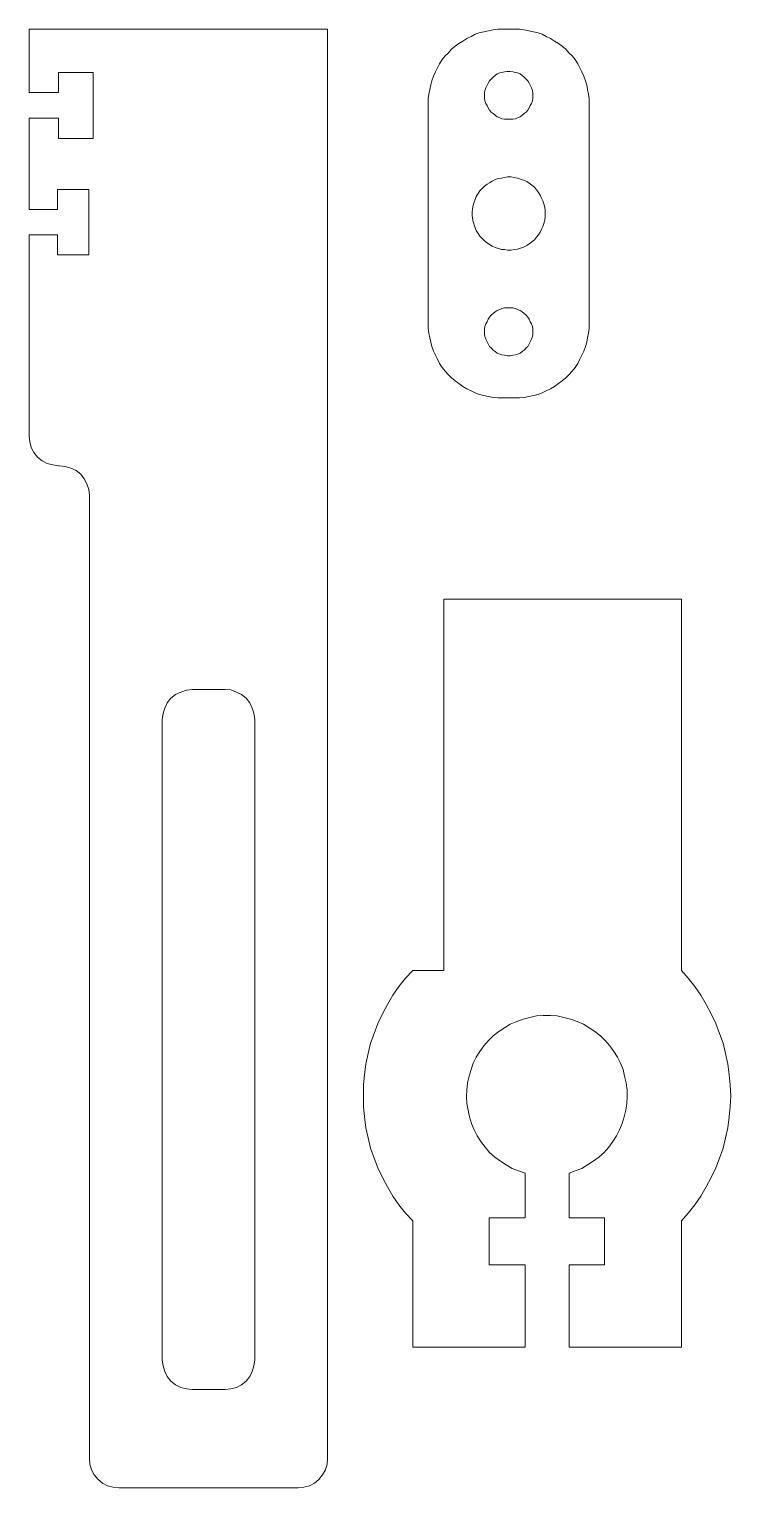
# Model space of a CAD drawing. Header units: millimetres. Extents: x -445.4 to -409.4, y 120.2 to 195.1.
import ezdxf

# ---------------------------------------------------------------- set-up
doc = ezdxf.new("R2010")
doc.units = ezdxf.units.MM
doc.header["$MEASUREMENT"] = 0
doc.layers.add('Layer 1', color=7, linetype='Continuous')

msp = doc.modelspace()

# ---------------------------------------------------------------- linework, layer by layer
at = {"layer": 'Layer 1', "lineweight": 18}
for points in [[(-430.0637, 195.1122), (-430.0637, 195.1122), (-445.3831, 195.1122), (-445.3831, 195.1122)], [(-445.3831, 195.1122), (-445.3831, 195.1122), (-445.3831, 191.8578), (-445.3831, 191.8578)], [(-430.0637, 121.6903), (-430.0637, 121.6903), (-430.0637, 195.1122), (-430.0637, 195.1122)], [(-420.4469, 195.1122), (-420.4469, 195.1122), (-421.0819, 195.1122), (-421.0819, 195.1122)], [(-443.8749, 191.8578), (-443.8749, 191.8578), (-443.8749, 192.8897), (-443.8749, 192.8897)], [(-443.8749, 192.8897), (-443.8749, 192.8897), (-442.1022, 192.8897), (-442.1022, 192.8897)], [(-442.1022, 192.8897), (-442.1022, 192.8897), (-442.1022, 189.503), (-442.1022, 189.503)], [(-445.3831, 191.8578), (-445.3831, 191.8578), (-443.8749, 191.8578), (-443.8749, 191.8578)], [(-424.8919, 191.3022), (-424.8919, 191.3022), (-424.8919, 179.978), (-424.8919, 179.978)], [(-416.6371, 179.978), (-416.6371, 179.978), (-416.6371, 191.3022), (-416.6371, 191.3022)], [(-445.3831, 190.5349), (-445.3831, 190.5349), (-445.3831, 185.8518), (-445.3831, 185.8518)], [(-443.8749, 190.5349), (-443.8749, 190.5349), (-445.3831, 190.5349), (-445.3831, 190.5349)], [(-443.8749, 189.503), (-443.8749, 189.503), (-443.8749, 190.5349), (-443.8749, 190.5349)], [(-442.1022, 189.503), (-442.1022, 189.503), (-443.8749, 189.503), (-443.8749, 189.503)], [(-443.9279, 185.8517), (-443.9279, 185.8517), (-443.9279, 186.8836), (-443.9279, 186.8836)], [(-443.9279, 186.8836), (-443.9279, 186.8836), (-442.3139, 186.8836), (-442.3139, 186.8836)], [(-442.3139, 186.8836), (-442.3139, 186.8836), (-442.3139, 183.5234), (-442.3139, 183.5234)], [(-445.3831, 185.8517), (-445.3831, 185.8517), (-443.9279, 185.8517), (-443.9279, 185.8517)], [(-445.3831, 184.5553), (-445.3831, 184.5553), (-445.3831, 174.2101), (-445.3831, 174.2101)], [(-443.9279, 184.5553), (-443.9279, 184.5553), (-445.3831, 184.5553), (-445.3831, 184.5553)], [(-443.9279, 183.5234), (-443.9279, 183.5234), (-443.9279, 184.5553), (-443.9279, 184.5553)], [(-442.3139, 183.5234), (-442.3139, 183.5234), (-443.9279, 183.5234), (-443.9279, 183.5234)], [(-421.0819, 176.168), (-421.0819, 176.168), (-420.4469, 176.168), (-420.4469, 176.168)], [(-443.8749, 172.6755), (-443.8749, 172.6755), (-443.822, 172.6755), (-443.822, 172.6755)], [(-442.2874, 171.1674), (-442.2874, 171.1674), (-442.2874, 121.6903), (-442.2874, 121.6903)], [(-424.0955, 146.7521), (-424.0955, 146.7521), (-424.0955, 165.8288), (-424.0955, 165.8288)], [(-411.8982, 165.8286), (-411.8982, 165.8286), (-424.0955, 165.8286), (-424.0955, 165.8286)], [(-411.8982, 146.7521), (-411.8982, 146.7521), (-411.8982, 165.8288), (-411.8982, 165.8288)], [(-435.3289, 161.1926), (-435.3289, 161.1926), (-437.0222, 161.1926), (-437.0222, 161.1926)], [(-438.5568, 159.658), (-438.5568, 159.658), (-438.5568, 126.7438), (-438.5568, 126.7438)], [(-433.7943, 126.7438), (-433.7943, 126.7438), (-433.7943, 159.658), (-433.7943, 159.658)], [(-425.683, 146.7521), (-425.683, 146.7521), (-424.0955, 146.7521), (-424.0955, 146.7521)], [(-419.9151, 136.354), (-419.9151, 136.354), (-419.9151, 134.0521), (-419.9151, 134.0521)], [(-417.6661, 136.354), (-417.6661, 136.354), (-417.6661, 134.0521), (-417.6661, 134.0521)], [(-425.683, 133.8934), (-425.683, 133.8934), (-425.683, 127.4111), (-425.683, 127.4111)], [(-421.7671, 131.6444), (-421.7671, 131.6444), (-421.7671, 134.0521), (-421.7671, 134.0521)], [(-419.9151, 134.0521), (-419.9151, 134.0521), (-421.7671, 134.0521), (-421.7671, 134.0521)], [(-415.8405, 134.0521), (-415.8405, 134.0521), (-417.6661, 134.0521), (-417.6661, 134.0521)], [(-415.8405, 131.6444), (-415.8405, 131.6444), (-415.8405, 134.0521), (-415.8405, 134.0521)], [(-411.8982, 127.4111), (-411.8982, 127.4111), (-411.8982, 133.8934), (-411.8982, 133.8934)], [(-419.9151, 131.6444), (-419.9151, 131.6444), (-421.7671, 131.6444), (-421.7671, 131.6444)], [(-419.9151, 131.6444), (-419.9151, 131.6444), (-419.9151, 127.4111), (-419.9151, 127.4111)], [(-415.8405, 131.6444), (-415.8405, 131.6444), (-417.6661, 131.6444), (-417.6661, 131.6444)], [(-417.6661, 131.6444), (-417.6661, 131.6444), (-417.6661, 127.4111), (-417.6661, 127.4111)], [(-425.683, 127.4111), (-425.683, 127.4111), (-419.9151, 127.4111), (-419.9151, 127.4111)], [(-417.6661, 127.4111), (-417.6661, 127.4111), (-411.8982, 127.4111), (-411.8982, 127.4111)], [(-437.0222, 125.2357), (-437.0222, 125.2357), (-435.3289, 125.2357), (-435.3289, 125.2357)], [(-440.7793, 120.1822), (-440.7793, 120.1822), (-431.5718, 120.1822), (-431.5718, 120.1822)]]:
    msp.add_open_spline(points, degree=3, dxfattribs=at)
for points, knots in [([(-421.0819, 195.1122), (-421.0819, 195.1122), (-421.32, 195.1122), (-421.32, 195.1122), (-421.32, 195.1122), (-421.32, 195.1122), (-421.5581, 195.0857), (-421.5581, 195.0857), (-421.5581, 195.0857), (-421.5581, 195.0857), (-421.7962, 195.0328), (-421.7962, 195.0328), (-421.7962, 195.0328), (-421.7962, 195.0328), (-422.0343, 194.9799), (-422.0343, 194.9799), (-422.0343, 194.9799), (-422.0343, 194.9799), (-422.2724, 194.927), (-422.2724, 194.927), (-422.2724, 194.927), (-422.2724, 194.927), (-422.4841, 194.8476), (-422.4841, 194.8476), (-422.4841, 194.8476), (-422.4841, 194.8476), (-422.6958, 194.7418), (-422.6958, 194.7418), (-422.6958, 194.7418), (-422.6958, 194.7418), (-422.9075, 194.636), (-422.9075, 194.636), (-422.9075, 194.636), (-422.9075, 194.636), (-423.1192, 194.5037), (-423.1192, 194.5037), (-423.1192, 194.5037), (-423.1192, 194.5037), (-423.3309, 194.3714), (-423.3309, 194.3714), (-423.3309, 194.3714), (-423.3309, 194.3714), (-423.5161, 194.2391), (-423.5161, 194.2391), (-423.5161, 194.2391), (-423.5161, 194.2391), (-423.7013, 194.0803), (-423.7013, 194.0803), (-423.7013, 194.0803), (-423.7013, 194.0803), (-423.8601, 193.8951), (-423.8601, 193.8951), (-423.8601, 193.8951), (-423.8601, 193.8951), (-424.0189, 193.7363), (-424.0189, 193.7363), (-424.0189, 193.7363), (-424.0189, 193.7363), (-424.1777, 193.5511), (-424.1777, 193.5511), (-424.1777, 193.5511), (-424.1777, 193.5511), (-424.31, 193.3394), (-424.31, 193.3394), (-424.31, 193.3394), (-424.31, 193.3394), (-424.4158, 193.1277), (-424.4158, 193.1277), (-424.4158, 193.1277), (-424.4158, 193.1277), (-424.5216, 192.916), (-424.5216, 192.916), (-424.5216, 192.916), (-424.5216, 192.916), (-424.6274, 192.7043), (-424.6274, 192.7043), (-424.6274, 192.7043), (-424.6274, 192.7043), (-424.7068, 192.4662), (-424.7068, 192.4662), (-424.7068, 192.4662), (-424.7068, 192.4662), (-424.7597, 192.2545), (-424.7597, 192.2545), (-424.7597, 192.2545), (-424.7597, 192.2545), (-424.8126, 192.0164), (-424.8126, 192.0164), (-424.8126, 192.0164), (-424.8126, 192.0164), (-424.8655, 191.7783), (-424.8655, 191.7783), (-424.8655, 191.7783), (-424.8655, 191.7783), (-424.892, 191.5402), (-424.892, 191.5402), (-424.892, 191.5402), (-424.892, 191.5402), (-424.892, 191.3021), (-424.892, 191.3021)], [0, 0, 0, 0, 0.0384615, 0.0384615, 0.0384615, 0.0384615, 0.0769231, 0.0769231, 0.0769231, 0.0769231, 0.1153846, 0.1153846, 0.1153846, 0.1153846, 0.1538462, 0.1538462, 0.1538462, 0.1538462, 0.1923077, 0.1923077, 0.1923077, 0.1923077, 0.2307692, 0.2307692, 0.2307692, 0.2307692, 0.2692308, 0.2692308, 0.2692308, 0.2692308, 0.3076923, 0.3076923, 0.3076923, 0.3076923, 0.3461538, 0.3461538, 0.3461538, 0.3461538, 0.3846154, 0.3846154, 0.3846154, 0.3846154, 0.4230769, 0.4230769, 0.4230769, 0.4230769, 0.4615385, 0.4615385, 0.4615385, 0.4615385, 0.5, 0.5, 0.5, 0.5, 0.5384615, 0.5384615, 0.5384615, 0.5384615, 0.5769231, 0.5769231, 0.5769231, 0.5769231, 0.6153846, 0.6153846, 0.6153846, 0.6153846, 0.6538462, 0.6538462, 0.6538462, 0.6538462, 0.6923077, 0.6923077, 0.6923077, 0.6923077, 0.7307692, 0.7307692, 0.7307692, 0.7307692, 0.7692308, 0.7692308, 0.7692308, 0.7692308, 0.8076923, 0.8076923, 0.8076923, 0.8076923, 0.8461538, 0.8461538, 0.8461538, 0.8461538, 0.8846154, 0.8846154, 0.8846154, 0.8846154, 0.9230769, 0.9230769, 0.9230769, 0.9230769, 1, 1, 1, 1]), ([(-416.6371, 191.3022), (-416.6371, 191.3022), (-416.6371, 191.5403), (-416.6371, 191.5403), (-416.6371, 191.5403), (-416.6371, 191.5403), (-416.6636, 191.7784), (-416.6636, 191.7784), (-416.6636, 191.7784), (-416.6636, 191.7784), (-416.7165, 192.0165), (-416.7165, 192.0165), (-416.7165, 192.0165), (-416.7165, 192.0165), (-416.743, 192.2546), (-416.743, 192.2546), (-416.743, 192.2546), (-416.743, 192.2546), (-416.8224, 192.4663), (-416.8224, 192.4663), (-416.8224, 192.4663), (-416.8224, 192.4663), (-416.9018, 192.7044), (-416.9018, 192.7044), (-416.9018, 192.7044), (-416.9018, 192.7044), (-417.0076, 192.9161), (-417.0076, 192.9161), (-417.0076, 192.9161), (-417.0076, 192.9161), (-417.1134, 193.1278), (-417.1134, 193.1278), (-417.1134, 193.1278), (-417.1134, 193.1278), (-417.2192, 193.3395), (-417.2192, 193.3395), (-417.2192, 193.3395), (-417.2192, 193.3395), (-417.3515, 193.5512), (-417.3515, 193.5512), (-417.3515, 193.5512), (-417.3515, 193.5512), (-417.5103, 193.7364), (-417.5103, 193.7364), (-417.5103, 193.7364), (-417.5103, 193.7364), (-417.6691, 193.8952), (-417.6691, 193.8952), (-417.6691, 193.8952), (-417.6691, 193.8952), (-417.8279, 194.0804), (-417.8279, 194.0804), (-417.8279, 194.0804), (-417.8279, 194.0804), (-418.0131, 194.2392), (-418.0131, 194.2392), (-418.0131, 194.2392), (-418.0131, 194.2392), (-418.1983, 194.3715), (-418.1983, 194.3715), (-418.1983, 194.3715), (-418.1983, 194.3715), (-418.41, 194.5038), (-418.41, 194.5038), (-418.41, 194.5038), (-418.41, 194.5038), (-418.6217, 194.6361), (-418.6217, 194.6361), (-418.6217, 194.6361), (-418.6217, 194.6361), (-418.8334, 194.7419), (-418.8334, 194.7419), (-418.8334, 194.7419), (-418.8334, 194.7419), (-419.0451, 194.8477), (-419.0451, 194.8477), (-419.0451, 194.8477), (-419.0451, 194.8477), (-419.2568, 194.9271), (-419.2568, 194.9271), (-419.2568, 194.9271), (-419.2568, 194.9271), (-419.4949, 194.98), (-419.4949, 194.98), (-419.4949, 194.98), (-419.4949, 194.98), (-419.733, 195.0329), (-419.733, 195.0329), (-419.733, 195.0329), (-419.733, 195.0329), (-419.9711, 195.0858), (-419.9711, 195.0858), (-419.9711, 195.0858), (-419.9711, 195.0858), (-420.2092, 195.1123), (-420.2092, 195.1123), (-420.2092, 195.1123), (-420.2092, 195.1123), (-420.4471, 195.1122), (-420.4471, 195.1122)], [0, 0, 0, 0, 0.0384615, 0.0384615, 0.0384615, 0.0384615, 0.0769231, 0.0769231, 0.0769231, 0.0769231, 0.1153846, 0.1153846, 0.1153846, 0.1153846, 0.1538462, 0.1538462, 0.1538462, 0.1538462, 0.1923077, 0.1923077, 0.1923077, 0.1923077, 0.2307692, 0.2307692, 0.2307692, 0.2307692, 0.2692308, 0.2692308, 0.2692308, 0.2692308, 0.3076923, 0.3076923, 0.3076923, 0.3076923, 0.3461538, 0.3461538, 0.3461538, 0.3461538, 0.3846154, 0.3846154, 0.3846154, 0.3846154, 0.4230769, 0.4230769, 0.4230769, 0.4230769, 0.4615385, 0.4615385, 0.4615385, 0.4615385, 0.5, 0.5, 0.5, 0.5, 0.5384615, 0.5384615, 0.5384615, 0.5384615, 0.5769231, 0.5769231, 0.5769231, 0.5769231, 0.6153846, 0.6153846, 0.6153846, 0.6153846, 0.6538462, 0.6538462, 0.6538462, 0.6538462, 0.6923077, 0.6923077, 0.6923077, 0.6923077, 0.7307692, 0.7307692, 0.7307692, 0.7307692, 0.7692308, 0.7692308, 0.7692308, 0.7692308, 0.8076923, 0.8076923, 0.8076923, 0.8076923, 0.8461538, 0.8461538, 0.8461538, 0.8461538, 0.8846154, 0.8846154, 0.8846154, 0.8846154, 0.9230769, 0.9230769, 0.9230769, 0.9230769, 1, 1, 1, 1]), ([(-419.5208, 191.699), (-419.5208, 191.699), (-419.5208, 191.8313), (-419.5208, 191.8313), (-419.5208, 191.8313), (-419.5208, 191.8313), (-419.5473, 191.9636), (-419.5473, 191.9636), (-419.5473, 191.9636), (-419.5473, 191.9636), (-419.6002, 192.0959), (-419.6002, 192.0959), (-419.6002, 192.0959), (-419.6002, 192.0959), (-419.6531, 192.2282), (-419.6531, 192.2282), (-419.6531, 192.2282), (-419.6531, 192.2282), (-419.706, 192.334), (-419.706, 192.334), (-419.706, 192.334), (-419.706, 192.334), (-419.7854, 192.4663), (-419.7854, 192.4663), (-419.7854, 192.4663), (-419.7854, 192.4663), (-419.8648, 192.5457), (-419.8648, 192.5457), (-419.8648, 192.5457), (-419.8648, 192.5457), (-419.9706, 192.6515), (-419.9706, 192.6515), (-419.9706, 192.6515), (-419.9706, 192.6515), (-420.0764, 192.7309), (-420.0764, 192.7309), (-420.0764, 192.7309), (-420.0764, 192.7309), (-420.1822, 192.8103), (-420.1822, 192.8103), (-420.1822, 192.8103), (-420.1822, 192.8103), (-420.3145, 192.8632), (-420.3145, 192.8632), (-420.3145, 192.8632), (-420.3145, 192.8632), (-420.4203, 192.8897), (-420.4203, 192.8897), (-420.4203, 192.8897), (-420.4203, 192.8897), (-420.5526, 192.9162), (-420.5526, 192.9162), (-420.5526, 192.9162), (-420.5526, 192.9162), (-420.6849, 192.9427), (-420.6849, 192.9427), (-420.6849, 192.9427), (-420.6849, 192.9427), (-420.8438, 192.9426), (-420.8438, 192.9426), (-420.8438, 192.9426), (-420.8438, 192.9426), (-420.9761, 192.9161), (-420.9761, 192.9161), (-420.9761, 192.9161), (-420.9761, 192.9161), (-421.1084, 192.8896), (-421.1084, 192.8896), (-421.1084, 192.8896), (-421.1084, 192.8896), (-421.2142, 192.8631), (-421.2142, 192.8631), (-421.2142, 192.8631), (-421.2142, 192.8631), (-421.3465, 192.8102), (-421.3465, 192.8102), (-421.3465, 192.8102), (-421.3465, 192.8102), (-421.4523, 192.7308), (-421.4523, 192.7308), (-421.4523, 192.7308), (-421.4523, 192.7308), (-421.5581, 192.6514), (-421.5581, 192.6514), (-421.5581, 192.6514), (-421.5581, 192.6514), (-421.6639, 192.5456), (-421.6639, 192.5456), (-421.6639, 192.5456), (-421.6639, 192.5456), (-421.7433, 192.4662), (-421.7433, 192.4662), (-421.7433, 192.4662), (-421.7433, 192.4662), (-421.8227, 192.3339), (-421.8227, 192.3339), (-421.8227, 192.3339), (-421.8227, 192.3339), (-421.8756, 192.2281), (-421.8756, 192.2281), (-421.8756, 192.2281), (-421.8756, 192.2281), (-421.9285, 192.0958), (-421.9285, 192.0958), (-421.9285, 192.0958), (-421.9285, 192.0958), (-421.9814, 191.9635), (-421.9814, 191.9635), (-421.9814, 191.9635), (-421.9814, 191.9635), (-422.0079, 191.8312), (-422.0079, 191.8312), (-422.0079, 191.8312), (-422.0079, 191.8312), (-422.0079, 191.699), (-422.0079, 191.699), (-422.0079, 191.699), (-422.0079, 191.699), (-422.0079, 191.5667), (-422.0079, 191.5667), (-422.0079, 191.5667), (-422.0079, 191.5667), (-421.9814, 191.4344), (-421.9814, 191.4344), (-421.9814, 191.4344), (-421.9814, 191.4344), (-421.9285, 191.3021), (-421.9285, 191.3021), (-421.9285, 191.3021), (-421.9285, 191.3021), (-421.8756, 191.1963), (-421.8756, 191.1963), (-421.8756, 191.1963), (-421.8756, 191.1963), (-421.8227, 191.064), (-421.8227, 191.064), (-421.8227, 191.064), (-421.8227, 191.064), (-421.7433, 190.9582), (-421.7433, 190.9582), (-421.7433, 190.9582), (-421.7433, 190.9582), (-421.6639, 190.8524), (-421.6639, 190.8524), (-421.6639, 190.8524), (-421.6639, 190.8524), (-421.5581, 190.773), (-421.5581, 190.773), (-421.5581, 190.773), (-421.5581, 190.773), (-421.4523, 190.6936), (-421.4523, 190.6936), (-421.4523, 190.6936), (-421.4523, 190.6936), (-421.3465, 190.6142), (-421.3465, 190.6142), (-421.3465, 190.6142), (-421.3465, 190.6142), (-421.2142, 190.5613), (-421.2142, 190.5613), (-421.2142, 190.5613), (-421.2142, 190.5613), (-421.1084, 190.5084), (-421.1084, 190.5084), (-421.1084, 190.5084), (-421.1084, 190.5084), (-420.9761, 190.4819), (-420.9761, 190.4819), (-420.9761, 190.4819), (-420.9761, 190.4819), (-420.8438, 190.482), (-420.8438, 190.482), (-420.8438, 190.482), (-420.8438, 190.482), (-420.685, 190.482), (-420.685, 190.482), (-420.685, 190.482), (-420.685, 190.482), (-420.5527, 190.482), (-420.5527, 190.482), (-420.5527, 190.482), (-420.5527, 190.482), (-420.4204, 190.5085), (-420.4204, 190.5085), (-420.4204, 190.5085), (-420.4204, 190.5085), (-420.3146, 190.5614), (-420.3146, 190.5614), (-420.3146, 190.5614), (-420.3146, 190.5614), (-420.1823, 190.6143), (-420.1823, 190.6143), (-420.1823, 190.6143), (-420.1823, 190.6143), (-420.0765, 190.6937), (-420.0765, 190.6937), (-420.0765, 190.6937), (-420.0765, 190.6937), (-419.9707, 190.7731), (-419.9707, 190.7731), (-419.9707, 190.7731), (-419.9707, 190.7731), (-419.8649, 190.8525), (-419.8649, 190.8525), (-419.8649, 190.8525), (-419.8649, 190.8525), (-419.7855, 190.9583), (-419.7855, 190.9583), (-419.7855, 190.9583), (-419.7855, 190.9583), (-419.7061, 191.0641), (-419.7061, 191.0641), (-419.7061, 191.0641), (-419.7061, 191.0641), (-419.6532, 191.1964), (-419.6532, 191.1964), (-419.6532, 191.1964), (-419.6532, 191.1964), (-419.6003, 191.3022), (-419.6003, 191.3022), (-419.6003, 191.3022), (-419.6003, 191.3022), (-419.5474, 191.4345), (-419.5474, 191.4345), (-419.5474, 191.4345), (-419.5474, 191.4345), (-419.5209, 191.5668), (-419.5209, 191.5668), (-419.5209, 191.5668), (-419.5209, 191.5668), (-419.5208, 191.699), (-419.5208, 191.699)], [0, 0, 0, 0, 0.0169492, 0.0169492, 0.0169492, 0.0169492, 0.0338983, 0.0338983, 0.0338983, 0.0338983, 0.0508475, 0.0508475, 0.0508475, 0.0508475, 0.0677966, 0.0677966, 0.0677966, 0.0677966, 0.0847458, 0.0847458, 0.0847458, 0.0847458, 0.1016949, 0.1016949, 0.1016949, 0.1016949, 0.1186441, 0.1186441, 0.1186441, 0.1186441, 0.1355932, 0.1355932, 0.1355932, 0.1355932, 0.1525424, 0.1525424, 0.1525424, 0.1525424, 0.1694915, 0.1694915, 0.1694915, 0.1694915, 0.1864407, 0.1864407, 0.1864407, 0.1864407, 0.2033898, 0.2033898, 0.2033898, 0.2033898, 0.220339, 0.220339, 0.220339, 0.220339, 0.2372881, 0.2372881, 0.2372881, 0.2372881, 0.2542373, 0.2542373, 0.2542373, 0.2542373, 0.2711864, 0.2711864, 0.2711864, 0.2711864, 0.2881356, 0.2881356, 0.2881356, 0.2881356, 0.3050847, 0.3050847, 0.3050847, 0.3050847, 0.3220339, 0.3220339, 0.3220339, 0.3220339, 0.3389831, 0.3389831, 0.3389831, 0.3389831, 0.3559322, 0.3559322, 0.3559322, 0.3559322, 0.3728814, 0.3728814, 0.3728814, 0.3728814, 0.3898305, 0.3898305, 0.3898305, 0.3898305, 0.4067797, 0.4067797, 0.4067797, 0.4067797, 0.4237288, 0.4237288, 0.4237288, 0.4237288, 0.440678, 0.440678, 0.440678, 0.440678, 0.4576271, 0.4576271, 0.4576271, 0.4576271, 0.4745763, 0.4745763, 0.4745763, 0.4745763, 0.4915254, 0.4915254, 0.4915254, 0.4915254, 0.5084746, 0.5084746, 0.5084746, 0.5084746, 0.5254237, 0.5254237, 0.5254237, 0.5254237, 0.5423729, 0.5423729, 0.5423729, 0.5423729, 0.559322, 0.559322, 0.559322, 0.559322, 0.5762712, 0.5762712, 0.5762712, 0.5762712, 0.5932203, 0.5932203, 0.5932203, 0.5932203, 0.6101695, 0.6101695, 0.6101695, 0.6101695, 0.6271186, 0.6271186, 0.6271186, 0.6271186, 0.6440678, 0.6440678, 0.6440678, 0.6440678, 0.6610169, 0.6610169, 0.6610169, 0.6610169, 0.6779661, 0.6779661, 0.6779661, 0.6779661, 0.6949153, 0.6949153, 0.6949153, 0.6949153, 0.7118644, 0.7118644, 0.7118644, 0.7118644, 0.7288136, 0.7288136, 0.7288136, 0.7288136, 0.7457627, 0.7457627, 0.7457627, 0.7457627, 0.7627119, 0.7627119, 0.7627119, 0.7627119, 0.779661, 0.779661, 0.779661, 0.779661, 0.7966102, 0.7966102, 0.7966102, 0.7966102, 0.8135593, 0.8135593, 0.8135593, 0.8135593, 0.8305085, 0.8305085, 0.8305085, 0.8305085, 0.8474576, 0.8474576, 0.8474576, 0.8474576, 0.8644068, 0.8644068, 0.8644068, 0.8644068, 0.8813559, 0.8813559, 0.8813559, 0.8813559, 0.8983051, 0.8983051, 0.8983051, 0.8983051, 0.9152542, 0.9152542, 0.9152542, 0.9152542, 0.9322034, 0.9322034, 0.9322034, 0.9322034, 0.9491525, 0.9491525, 0.9491525, 0.9491525, 0.9661017, 0.9661017, 0.9661017, 0.9661017, 1, 1, 1, 1]), ([(-418.8861, 185.6401), (-418.8861, 185.6401), (-418.8861, 185.7989), (-418.8861, 185.7989), (-418.8861, 185.7989), (-418.8861, 185.7989), (-418.9126, 185.9577), (-418.9126, 185.9577), (-418.9126, 185.9577), (-418.9126, 185.9577), (-418.9655, 186.1429), (-418.9655, 186.1429), (-418.9655, 186.1429), (-418.9655, 186.1429), (-419.0184, 186.3017), (-419.0184, 186.3017), (-419.0184, 186.3017), (-419.0184, 186.3017), (-419.0713, 186.434), (-419.0713, 186.434), (-419.0713, 186.434), (-419.0713, 186.434), (-419.1507, 186.5928), (-419.1507, 186.5928), (-419.1507, 186.5928), (-419.1507, 186.5928), (-419.2301, 186.7251), (-419.2301, 186.7251), (-419.2301, 186.7251), (-419.2301, 186.7251), (-419.3359, 186.8574), (-419.3359, 186.8574), (-419.3359, 186.8574), (-419.3359, 186.8574), (-419.4417, 186.9897), (-419.4417, 186.9897), (-419.4417, 186.9897), (-419.4417, 186.9897), (-419.574, 187.0955), (-419.574, 187.0955), (-419.574, 187.0955), (-419.574, 187.0955), (-419.7063, 187.2013), (-419.7063, 187.2013), (-419.7063, 187.2013), (-419.7063, 187.2013), (-419.8386, 187.2807), (-419.8386, 187.2807), (-419.8386, 187.2807), (-419.8386, 187.2807), (-419.9974, 187.3601), (-419.9974, 187.3601), (-419.9974, 187.3601), (-419.9974, 187.3601), (-420.1562, 187.413), (-420.1562, 187.413), (-420.1562, 187.413), (-420.1562, 187.413), (-420.315, 187.4659), (-420.315, 187.4659), (-420.315, 187.4659), (-420.315, 187.4659), (-420.4738, 187.4924), (-420.4738, 187.4924), (-420.4738, 187.4924), (-420.4738, 187.4924), (-420.6326, 187.5189), (-420.6326, 187.5189), (-420.6326, 187.5189), (-420.6326, 187.5189), (-420.8176, 187.5186), (-420.8176, 187.5186), (-420.8176, 187.5186), (-420.8176, 187.5186), (-420.9764, 187.4921), (-420.9764, 187.4921), (-420.9764, 187.4921), (-420.9764, 187.4921), (-421.1352, 187.4656), (-421.1352, 187.4656), (-421.1352, 187.4656), (-421.1352, 187.4656), (-421.294, 187.4391), (-421.294, 187.4391), (-421.294, 187.4391), (-421.294, 187.4391), (-421.4528, 187.3862), (-421.4528, 187.3862), (-421.4528, 187.3862), (-421.4528, 187.3862), (-421.6116, 187.3068), (-421.6116, 187.3068), (-421.6116, 187.3068), (-421.6116, 187.3068), (-421.7439, 187.2274), (-421.7439, 187.2274), (-421.7439, 187.2274), (-421.7439, 187.2274), (-421.8762, 187.148), (-421.8762, 187.148), (-421.8762, 187.148), (-421.8762, 187.148), (-422.0085, 187.0422), (-422.0085, 187.0422), (-422.0085, 187.0422), (-422.0085, 187.0422), (-422.1408, 186.9099), (-422.1408, 186.9099), (-422.1408, 186.9099), (-422.1408, 186.9099), (-422.2466, 186.8041), (-422.2466, 186.8041), (-422.2466, 186.8041), (-422.2466, 186.8041), (-422.326, 186.6718), (-422.326, 186.6718), (-422.326, 186.6718), (-422.326, 186.6718), (-422.4318, 186.513), (-422.4318, 186.513), (-422.4318, 186.513), (-422.4318, 186.513), (-422.4847, 186.3542), (-422.4847, 186.3542), (-422.4847, 186.3542), (-422.4847, 186.3542), (-422.5376, 186.2219), (-422.5376, 186.2219), (-422.5376, 186.2219), (-422.5376, 186.2219), (-422.5905, 186.0631), (-422.5905, 186.0631), (-422.5905, 186.0631), (-422.5905, 186.0631), (-422.617, 185.8779), (-422.617, 185.8779), (-422.617, 185.8779), (-422.617, 185.8779), (-422.6435, 185.7191), (-422.6435, 185.7191), (-422.6435, 185.7191), (-422.6435, 185.7191), (-422.6435, 185.5603), (-422.6435, 185.5603), (-422.6435, 185.5603), (-422.6435, 185.5603), (-422.617, 185.4015), (-422.617, 185.4015), (-422.617, 185.4015), (-422.617, 185.4015), (-422.5905, 185.2163), (-422.5905, 185.2163), (-422.5905, 185.2163), (-422.5905, 185.2163), (-422.5376, 185.0575), (-422.5376, 185.0575), (-422.5376, 185.0575), (-422.5376, 185.0575), (-422.4847, 184.8987), (-422.4847, 184.8987), (-422.4847, 184.8987), (-422.4847, 184.8987), (-422.4318, 184.7664), (-422.4318, 184.7664), (-422.4318, 184.7664), (-422.4318, 184.7664), (-422.326, 184.6076), (-422.326, 184.6076), (-422.326, 184.6076), (-422.326, 184.6076), (-422.2466, 184.4753), (-422.2466, 184.4753), (-422.2466, 184.4753), (-422.2466, 184.4753), (-422.1408, 184.3695), (-422.1408, 184.3695), (-422.1408, 184.3695), (-422.1408, 184.3695), (-422.0085, 184.2372), (-422.0085, 184.2372), (-422.0085, 184.2372), (-422.0085, 184.2372), (-421.8762, 184.1314), (-421.8762, 184.1314), (-421.8762, 184.1314), (-421.8762, 184.1314), (-421.7439, 184.052), (-421.7439, 184.052), (-421.7439, 184.052), (-421.7439, 184.052), (-421.6116, 183.9726), (-421.6116, 183.9726), (-421.6116, 183.9726), (-421.6116, 183.9726), (-421.4528, 183.8932), (-421.4528, 183.8932), (-421.4528, 183.8932), (-421.4528, 183.8932), (-421.294, 183.8403), (-421.294, 183.8403), (-421.294, 183.8403), (-421.294, 183.8403), (-421.1352, 183.7874), (-421.1352, 183.7874), (-421.1352, 183.7874), (-421.1352, 183.7874), (-420.9763, 183.788), (-420.9763, 183.788), (-420.9763, 183.788), (-420.9763, 183.788), (-420.8175, 183.7615), (-420.8175, 183.7615), (-420.8175, 183.7615), (-420.8175, 183.7615), (-420.6324, 183.7615), (-420.6324, 183.7615), (-420.6324, 183.7615), (-420.6324, 183.7615), (-420.4736, 183.788), (-420.4736, 183.788), (-420.4736, 183.788), (-420.4736, 183.788), (-420.3148, 183.8145), (-420.3148, 183.8145), (-420.3148, 183.8145), (-420.3148, 183.8145), (-420.156, 183.8674), (-420.156, 183.8674), (-420.156, 183.8674), (-420.156, 183.8674), (-419.9972, 183.9203), (-419.9972, 183.9203), (-419.9972, 183.9203), (-419.9972, 183.9203), (-419.8384, 183.9997), (-419.8384, 183.9997), (-419.8384, 183.9997), (-419.8384, 183.9997), (-419.7061, 184.0791), (-419.7061, 184.0791), (-419.7061, 184.0791), (-419.7061, 184.0791), (-419.5738, 184.1849), (-419.5738, 184.1849), (-419.5738, 184.1849), (-419.5738, 184.1849), (-419.4415, 184.2907), (-419.4415, 184.2907), (-419.4415, 184.2907), (-419.4415, 184.2907), (-419.3357, 184.423), (-419.3357, 184.423), (-419.3357, 184.423), (-419.3357, 184.423), (-419.2299, 184.5553), (-419.2299, 184.5553), (-419.2299, 184.5553), (-419.2299, 184.5553), (-419.1505, 184.6876), (-419.1505, 184.6876), (-419.1505, 184.6876), (-419.1505, 184.6876), (-419.0711, 184.8464), (-419.0711, 184.8464), (-419.0711, 184.8464), (-419.0711, 184.8464), (-419.0182, 184.9787), (-419.0182, 184.9787), (-419.0182, 184.9787), (-419.0182, 184.9787), (-418.9653, 185.1375), (-418.9653, 185.1375), (-418.9653, 185.1375), (-418.9653, 185.1375), (-418.9124, 185.2963), (-418.9124, 185.2963), (-418.9124, 185.2963), (-418.9124, 185.2963), (-418.8859, 185.4815), (-418.8859, 185.4815), (-418.8859, 185.4815), (-418.8859, 185.4815), (-418.8861, 185.6401), (-418.8861, 185.6401)], [0, 0, 0, 0, 0.0138889, 0.0138889, 0.0138889, 0.0138889, 0.0277778, 0.0277778, 0.0277778, 0.0277778, 0.0416667, 0.0416667, 0.0416667, 0.0416667, 0.0555556, 0.0555556, 0.0555556, 0.0555556, 0.0694444, 0.0694444, 0.0694444, 0.0694444, 0.0833333, 0.0833333, 0.0833333, 0.0833333, 0.0972222, 0.0972222, 0.0972222, 0.0972222, 0.1111111, 0.1111111, 0.1111111, 0.1111111, 0.125, 0.125, 0.125, 0.125, 0.1388889, 0.1388889, 0.1388889, 0.1388889, 0.1527778, 0.1527778, 0.1527778, 0.1527778, 0.1666667, 0.1666667, 0.1666667, 0.1666667, 0.1805556, 0.1805556, 0.1805556, 0.1805556, 0.1944444, 0.1944444, 0.1944444, 0.1944444, 0.2083333, 0.2083333, 0.2083333, 0.2083333, 0.2222222, 0.2222222, 0.2222222, 0.2222222, 0.2361111, 0.2361111, 0.2361111, 0.2361111, 0.25, 0.25, 0.25, 0.25, 0.2638889, 0.2638889, 0.2638889, 0.2638889, 0.2777778, 0.2777778, 0.2777778, 0.2777778, 0.2916667, 0.2916667, 0.2916667, 0.2916667, 0.3055556, 0.3055556, 0.3055556, 0.3055556, 0.3194444, 0.3194444, 0.3194444, 0.3194444, 0.3333333, 0.3333333, 0.3333333, 0.3333333, 0.3472222, 0.3472222, 0.3472222, 0.3472222, 0.3611111, 0.3611111, 0.3611111, 0.3611111, 0.375, 0.375, 0.375, 0.375, 0.3888889, 0.3888889, 0.3888889, 0.3888889, 0.4027778, 0.4027778, 0.4027778, 0.4027778, 0.4166667, 0.4166667, 0.4166667, 0.4166667, 0.4305556, 0.4305556, 0.4305556, 0.4305556, 0.4444444, 0.4444444, 0.4444444, 0.4444444, 0.4583333, 0.4583333, 0.4583333, 0.4583333, 0.4722222, 0.4722222, 0.4722222, 0.4722222, 0.4861111, 0.4861111, 0.4861111, 0.4861111, 0.5, 0.5, 0.5, 0.5, 0.5138889, 0.5138889, 0.5138889, 0.5138889, 0.5277778, 0.5277778, 0.5277778, 0.5277778, 0.5416667, 0.5416667, 0.5416667, 0.5416667, 0.5555556, 0.5555556, 0.5555556, 0.5555556, 0.5694444, 0.5694444, 0.5694444, 0.5694444, 0.5833333, 0.5833333, 0.5833333, 0.5833333, 0.5972222, 0.5972222, 0.5972222, 0.5972222, 0.6111111, 0.6111111, 0.6111111, 0.6111111, 0.625, 0.625, 0.625, 0.625, 0.6388889, 0.6388889, 0.6388889, 0.6388889, 0.6527778, 0.6527778, 0.6527778, 0.6527778, 0.6666667, 0.6666667, 0.6666667, 0.6666667, 0.6805556, 0.6805556, 0.6805556, 0.6805556, 0.6944444, 0.6944444, 0.6944444, 0.6944444, 0.7083333, 0.7083333, 0.7083333, 0.7083333, 0.7222222, 0.7222222, 0.7222222, 0.7222222, 0.7361111, 0.7361111, 0.7361111, 0.7361111, 0.75, 0.75, 0.75, 0.75, 0.7638889, 0.7638889, 0.7638889, 0.7638889, 0.7777778, 0.7777778, 0.7777778, 0.7777778, 0.7916667, 0.7916667, 0.7916667, 0.7916667, 0.8055556, 0.8055556, 0.8055556, 0.8055556, 0.8194444, 0.8194444, 0.8194444, 0.8194444, 0.8333333, 0.8333333, 0.8333333, 0.8333333, 0.8472222, 0.8472222, 0.8472222, 0.8472222, 0.8611111, 0.8611111, 0.8611111, 0.8611111, 0.875, 0.875, 0.875, 0.875, 0.8888889, 0.8888889, 0.8888889, 0.8888889, 0.9027778, 0.9027778, 0.9027778, 0.9027778, 0.9166667, 0.9166667, 0.9166667, 0.9166667, 0.9305556, 0.9305556, 0.9305556, 0.9305556, 0.9444444, 0.9444444, 0.9444444, 0.9444444, 0.9583333, 0.9583333, 0.9583333, 0.9583333, 0.9722222, 0.9722222, 0.9722222, 0.9722222, 1, 1, 1, 1]), ([(-422.0079, 179.5811), (-422.0079, 179.5811), (-422.0079, 179.4488), (-422.0079, 179.4488), (-422.0079, 179.4488), (-422.0079, 179.4488), (-421.9814, 179.3165), (-421.9814, 179.3165), (-421.9814, 179.3165), (-421.9814, 179.3165), (-421.9285, 179.1842), (-421.9285, 179.1842), (-421.9285, 179.1842), (-421.9285, 179.1842), (-421.8756, 179.0519), (-421.8756, 179.0519), (-421.8756, 179.0519), (-421.8756, 179.0519), (-421.8227, 178.9461), (-421.8227, 178.9461), (-421.8227, 178.9461), (-421.8227, 178.9461), (-421.7433, 178.8138), (-421.7433, 178.8138), (-421.7433, 178.8138), (-421.7433, 178.8138), (-421.6639, 178.7344), (-421.6639, 178.7344), (-421.6639, 178.7344), (-421.6639, 178.7344), (-421.5581, 178.6286), (-421.5581, 178.6286), (-421.5581, 178.6286), (-421.5581, 178.6286), (-421.4523, 178.5492), (-421.4523, 178.5492), (-421.4523, 178.5492), (-421.4523, 178.5492), (-421.3465, 178.4698), (-421.3465, 178.4698), (-421.3465, 178.4698), (-421.3465, 178.4698), (-421.2142, 178.4169), (-421.2142, 178.4169), (-421.2142, 178.4169), (-421.2142, 178.4169), (-421.1084, 178.3904), (-421.1084, 178.3904), (-421.1084, 178.3904), (-421.1084, 178.3904), (-420.9761, 178.3639), (-420.9761, 178.3639), (-420.9761, 178.3639), (-420.9761, 178.3639), (-420.8438, 178.3374), (-420.8438, 178.3374), (-420.8438, 178.3374), (-420.8438, 178.3374), (-420.685, 178.3376), (-420.685, 178.3376), (-420.685, 178.3376), (-420.685, 178.3376), (-420.5527, 178.3641), (-420.5527, 178.3641), (-420.5527, 178.3641), (-420.5527, 178.3641), (-420.4204, 178.3906), (-420.4204, 178.3906), (-420.4204, 178.3906), (-420.4204, 178.3906), (-420.3146, 178.4171), (-420.3146, 178.4171), (-420.3146, 178.4171), (-420.3146, 178.4171), (-420.1823, 178.47), (-420.1823, 178.47), (-420.1823, 178.47), (-420.1823, 178.47), (-420.0765, 178.5494), (-420.0765, 178.5494), (-420.0765, 178.5494), (-420.0765, 178.5494), (-419.9707, 178.6288), (-419.9707, 178.6288), (-419.9707, 178.6288), (-419.9707, 178.6288), (-419.8649, 178.7346), (-419.8649, 178.7346), (-419.8649, 178.7346), (-419.8649, 178.7346), (-419.7855, 178.814), (-419.7855, 178.814), (-419.7855, 178.814), (-419.7855, 178.814), (-419.7061, 178.9463), (-419.7061, 178.9463), (-419.7061, 178.9463), (-419.7061, 178.9463), (-419.6532, 179.0521), (-419.6532, 179.0521), (-419.6532, 179.0521), (-419.6532, 179.0521), (-419.6003, 179.1844), (-419.6003, 179.1844), (-419.6003, 179.1844), (-419.6003, 179.1844), (-419.5474, 179.3167), (-419.5474, 179.3167), (-419.5474, 179.3167), (-419.5474, 179.3167), (-419.5209, 179.449), (-419.5209, 179.449), (-419.5209, 179.449), (-419.5209, 179.449), (-419.5209, 179.5813), (-419.5209, 179.5813), (-419.5209, 179.5813), (-419.5209, 179.5813), (-419.5209, 179.7136), (-419.5209, 179.7136), (-419.5209, 179.7136), (-419.5209, 179.7136), (-419.5474, 179.8459), (-419.5474, 179.8459), (-419.5474, 179.8459), (-419.5474, 179.8459), (-419.6003, 179.9782), (-419.6003, 179.9782), (-419.6003, 179.9782), (-419.6003, 179.9782), (-419.6532, 180.084), (-419.6532, 180.084), (-419.6532, 180.084), (-419.6532, 180.084), (-419.7061, 180.2163), (-419.7061, 180.2163), (-419.7061, 180.2163), (-419.7061, 180.2163), (-419.7855, 180.3221), (-419.7855, 180.3221), (-419.7855, 180.3221), (-419.7855, 180.3221), (-419.8649, 180.4279), (-419.8649, 180.4279), (-419.8649, 180.4279), (-419.8649, 180.4279), (-419.9707, 180.5073), (-419.9707, 180.5073), (-419.9707, 180.5073), (-419.9707, 180.5073), (-420.0765, 180.5867), (-420.0765, 180.5867), (-420.0765, 180.5867), (-420.0765, 180.5867), (-420.1823, 180.6661), (-420.1823, 180.6661), (-420.1823, 180.6661), (-420.1823, 180.6661), (-420.3146, 180.719), (-420.3146, 180.719), (-420.3146, 180.719), (-420.3146, 180.719), (-420.4204, 180.7719), (-420.4204, 180.7719), (-420.4204, 180.7719), (-420.4204, 180.7719), (-420.5527, 180.7984), (-420.5527, 180.7984), (-420.5527, 180.7984), (-420.5527, 180.7984), (-420.685, 180.7982), (-420.685, 180.7982), (-420.685, 180.7982), (-420.685, 180.7982), (-420.8438, 180.7982), (-420.8438, 180.7982), (-420.8438, 180.7982), (-420.8438, 180.7982), (-420.976, 180.7982), (-420.976, 180.7982), (-420.976, 180.7982), (-420.976, 180.7982), (-421.1083, 180.7717), (-421.1083, 180.7717), (-421.1083, 180.7717), (-421.1083, 180.7717), (-421.2141, 180.7188), (-421.2141, 180.7188), (-421.2141, 180.7188), (-421.2141, 180.7188), (-421.3464, 180.6659), (-421.3464, 180.6659), (-421.3464, 180.6659), (-421.3464, 180.6659), (-421.4522, 180.5865), (-421.4522, 180.5865), (-421.4522, 180.5865), (-421.4522, 180.5865), (-421.558, 180.5071), (-421.558, 180.5071), (-421.558, 180.5071), (-421.558, 180.5071), (-421.6638, 180.4277), (-421.6638, 180.4277), (-421.6638, 180.4277), (-421.6638, 180.4277), (-421.7432, 180.3219), (-421.7432, 180.3219), (-421.7432, 180.3219), (-421.7432, 180.3219), (-421.8226, 180.2161), (-421.8226, 180.2161), (-421.8226, 180.2161), (-421.8226, 180.2161), (-421.8755, 180.0838), (-421.8755, 180.0838), (-421.8755, 180.0838), (-421.8755, 180.0838), (-421.9284, 179.978), (-421.9284, 179.978), (-421.9284, 179.978), (-421.9284, 179.978), (-421.9813, 179.8457), (-421.9813, 179.8457), (-421.9813, 179.8457), (-421.9813, 179.8457), (-422.0078, 179.7134), (-422.0078, 179.7134), (-422.0078, 179.7134), (-422.0078, 179.7134), (-422.0079, 179.5811), (-422.0079, 179.5811)], [0, 0, 0, 0, 0.0169492, 0.0169492, 0.0169492, 0.0169492, 0.0338983, 0.0338983, 0.0338983, 0.0338983, 0.0508475, 0.0508475, 0.0508475, 0.0508475, 0.0677966, 0.0677966, 0.0677966, 0.0677966, 0.0847458, 0.0847458, 0.0847458, 0.0847458, 0.1016949, 0.1016949, 0.1016949, 0.1016949, 0.1186441, 0.1186441, 0.1186441, 0.1186441, 0.1355932, 0.1355932, 0.1355932, 0.1355932, 0.1525424, 0.1525424, 0.1525424, 0.1525424, 0.1694915, 0.1694915, 0.1694915, 0.1694915, 0.1864407, 0.1864407, 0.1864407, 0.1864407, 0.2033898, 0.2033898, 0.2033898, 0.2033898, 0.220339, 0.220339, 0.220339, 0.220339, 0.2372881, 0.2372881, 0.2372881, 0.2372881, 0.2542373, 0.2542373, 0.2542373, 0.2542373, 0.2711864, 0.2711864, 0.2711864, 0.2711864, 0.2881356, 0.2881356, 0.2881356, 0.2881356, 0.3050847, 0.3050847, 0.3050847, 0.3050847, 0.3220339, 0.3220339, 0.3220339, 0.3220339, 0.3389831, 0.3389831, 0.3389831, 0.3389831, 0.3559322, 0.3559322, 0.3559322, 0.3559322, 0.3728814, 0.3728814, 0.3728814, 0.3728814, 0.3898305, 0.3898305, 0.3898305, 0.3898305, 0.4067797, 0.4067797, 0.4067797, 0.4067797, 0.4237288, 0.4237288, 0.4237288, 0.4237288, 0.440678, 0.440678, 0.440678, 0.440678, 0.4576271, 0.4576271, 0.4576271, 0.4576271, 0.4745763, 0.4745763, 0.4745763, 0.4745763, 0.4915254, 0.4915254, 0.4915254, 0.4915254, 0.5084746, 0.5084746, 0.5084746, 0.5084746, 0.5254237, 0.5254237, 0.5254237, 0.5254237, 0.5423729, 0.5423729, 0.5423729, 0.5423729, 0.559322, 0.559322, 0.559322, 0.559322, 0.5762712, 0.5762712, 0.5762712, 0.5762712, 0.5932203, 0.5932203, 0.5932203, 0.5932203, 0.6101695, 0.6101695, 0.6101695, 0.6101695, 0.6271186, 0.6271186, 0.6271186, 0.6271186, 0.6440678, 0.6440678, 0.6440678, 0.6440678, 0.6610169, 0.6610169, 0.6610169, 0.6610169, 0.6779661, 0.6779661, 0.6779661, 0.6779661, 0.6949153, 0.6949153, 0.6949153, 0.6949153, 0.7118644, 0.7118644, 0.7118644, 0.7118644, 0.7288136, 0.7288136, 0.7288136, 0.7288136, 0.7457627, 0.7457627, 0.7457627, 0.7457627, 0.7627119, 0.7627119, 0.7627119, 0.7627119, 0.779661, 0.779661, 0.779661, 0.779661, 0.7966102, 0.7966102, 0.7966102, 0.7966102, 0.8135593, 0.8135593, 0.8135593, 0.8135593, 0.8305085, 0.8305085, 0.8305085, 0.8305085, 0.8474576, 0.8474576, 0.8474576, 0.8474576, 0.8644068, 0.8644068, 0.8644068, 0.8644068, 0.8813559, 0.8813559, 0.8813559, 0.8813559, 0.8983051, 0.8983051, 0.8983051, 0.8983051, 0.9152542, 0.9152542, 0.9152542, 0.9152542, 0.9322034, 0.9322034, 0.9322034, 0.9322034, 0.9491525, 0.9491525, 0.9491525, 0.9491525, 0.9661017, 0.9661017, 0.9661017, 0.9661017, 1, 1, 1, 1]), ([(-424.8919, 179.978), (-424.8919, 179.978), (-424.8919, 179.7399), (-424.8919, 179.7399), (-424.8919, 179.7399), (-424.8919, 179.7399), (-424.8654, 179.5018), (-424.8654, 179.5018), (-424.8654, 179.5018), (-424.8654, 179.5018), (-424.8125, 179.2637), (-424.8125, 179.2637), (-424.8125, 179.2637), (-424.8125, 179.2637), (-424.7596, 179.0256), (-424.7596, 179.0256), (-424.7596, 179.0256), (-424.7596, 179.0256), (-424.7067, 178.8139), (-424.7067, 178.8139), (-424.7067, 178.8139), (-424.7067, 178.8139), (-424.6273, 178.5758), (-424.6273, 178.5758), (-424.6273, 178.5758), (-424.6273, 178.5758), (-424.5215, 178.3641), (-424.5215, 178.3641), (-424.5215, 178.3641), (-424.5215, 178.3641), (-424.4157, 178.1524), (-424.4157, 178.1524), (-424.4157, 178.1524), (-424.4157, 178.1524), (-424.3099, 177.9407), (-424.3099, 177.9407), (-424.3099, 177.9407), (-424.3099, 177.9407), (-424.1776, 177.729), (-424.1776, 177.729), (-424.1776, 177.729), (-424.1776, 177.729), (-424.0188, 177.5438), (-424.0188, 177.5438), (-424.0188, 177.5438), (-424.0188, 177.5438), (-423.86, 177.3586), (-423.86, 177.3586), (-423.86, 177.3586), (-423.86, 177.3586), (-423.7012, 177.1998), (-423.7012, 177.1998), (-423.7012, 177.1998), (-423.7012, 177.1998), (-423.516, 177.041), (-423.516, 177.041), (-423.516, 177.041), (-423.516, 177.041), (-423.3308, 176.9087), (-423.3308, 176.9087), (-423.3308, 176.9087), (-423.3308, 176.9087), (-423.1191, 176.7499), (-423.1191, 176.7499), (-423.1191, 176.7499), (-423.1191, 176.7499), (-422.9074, 176.6441), (-422.9074, 176.6441), (-422.9074, 176.6441), (-422.9074, 176.6441), (-422.6957, 176.5383), (-422.6957, 176.5383), (-422.6957, 176.5383), (-422.6957, 176.5383), (-422.484, 176.4325), (-422.484, 176.4325), (-422.484, 176.4325), (-422.484, 176.4325), (-422.2723, 176.3531), (-422.2723, 176.3531), (-422.2723, 176.3531), (-422.2723, 176.3531), (-422.0342, 176.3002), (-422.0342, 176.3002), (-422.0342, 176.3002), (-422.0342, 176.3002), (-421.7961, 176.2473), (-421.7961, 176.2473), (-421.7961, 176.2473), (-421.7961, 176.2473), (-421.558, 176.1944), (-421.558, 176.1944), (-421.558, 176.1944), (-421.558, 176.1944), (-421.3199, 176.1679), (-421.3199, 176.1679), (-421.3199, 176.1679), (-421.3199, 176.1679), (-421.0819, 176.168), (-421.0819, 176.168)], [0, 0, 0, 0, 0.0384615, 0.0384615, 0.0384615, 0.0384615, 0.0769231, 0.0769231, 0.0769231, 0.0769231, 0.1153846, 0.1153846, 0.1153846, 0.1153846, 0.1538462, 0.1538462, 0.1538462, 0.1538462, 0.1923077, 0.1923077, 0.1923077, 0.1923077, 0.2307692, 0.2307692, 0.2307692, 0.2307692, 0.2692308, 0.2692308, 0.2692308, 0.2692308, 0.3076923, 0.3076923, 0.3076923, 0.3076923, 0.3461538, 0.3461538, 0.3461538, 0.3461538, 0.3846154, 0.3846154, 0.3846154, 0.3846154, 0.4230769, 0.4230769, 0.4230769, 0.4230769, 0.4615385, 0.4615385, 0.4615385, 0.4615385, 0.5, 0.5, 0.5, 0.5, 0.5384615, 0.5384615, 0.5384615, 0.5384615, 0.5769231, 0.5769231, 0.5769231, 0.5769231, 0.6153846, 0.6153846, 0.6153846, 0.6153846, 0.6538462, 0.6538462, 0.6538462, 0.6538462, 0.6923077, 0.6923077, 0.6923077, 0.6923077, 0.7307692, 0.7307692, 0.7307692, 0.7307692, 0.7692308, 0.7692308, 0.7692308, 0.7692308, 0.8076923, 0.8076923, 0.8076923, 0.8076923, 0.8461538, 0.8461538, 0.8461538, 0.8461538, 0.8846154, 0.8846154, 0.8846154, 0.8846154, 0.9230769, 0.9230769, 0.9230769, 0.9230769, 1, 1, 1, 1]), ([(-420.4469, 176.168), (-420.4469, 176.168), (-420.2088, 176.168), (-420.2088, 176.168), (-420.2088, 176.168), (-420.2088, 176.168), (-419.9707, 176.1945), (-419.9707, 176.1945), (-419.9707, 176.1945), (-419.9707, 176.1945), (-419.7326, 176.2474), (-419.7326, 176.2474), (-419.7326, 176.2474), (-419.7326, 176.2474), (-419.4945, 176.3003), (-419.4945, 176.3003), (-419.4945, 176.3003), (-419.4945, 176.3003), (-419.2564, 176.3532), (-419.2564, 176.3532), (-419.2564, 176.3532), (-419.2564, 176.3532), (-419.0447, 176.4326), (-419.0447, 176.4326), (-419.0447, 176.4326), (-419.0447, 176.4326), (-418.833, 176.5384), (-418.833, 176.5384), (-418.833, 176.5384), (-418.833, 176.5384), (-418.6213, 176.6442), (-418.6213, 176.6442), (-418.6213, 176.6442), (-418.6213, 176.6442), (-418.4096, 176.75), (-418.4096, 176.75), (-418.4096, 176.75), (-418.4096, 176.75), (-418.1979, 176.9088), (-418.1979, 176.9088), (-418.1979, 176.9088), (-418.1979, 176.9088), (-418.0127, 177.0411), (-418.0127, 177.0411), (-418.0127, 177.0411), (-418.0127, 177.0411), (-417.8275, 177.1999), (-417.8275, 177.1999), (-417.8275, 177.1999), (-417.8275, 177.1999), (-417.6687, 177.3587), (-417.6687, 177.3587), (-417.6687, 177.3587), (-417.6687, 177.3587), (-417.5099, 177.5439), (-417.5099, 177.5439), (-417.5099, 177.5439), (-417.5099, 177.5439), (-417.3511, 177.7291), (-417.3511, 177.7291), (-417.3511, 177.7291), (-417.3511, 177.7291), (-417.2188, 177.9408), (-417.2188, 177.9408), (-417.2188, 177.9408), (-417.2188, 177.9408), (-417.113, 178.1525), (-417.113, 178.1525), (-417.113, 178.1525), (-417.113, 178.1525), (-417.0072, 178.3642), (-417.0072, 178.3642), (-417.0072, 178.3642), (-417.0072, 178.3642), (-416.9014, 178.5759), (-416.9014, 178.5759), (-416.9014, 178.5759), (-416.9014, 178.5759), (-416.822, 178.814), (-416.822, 178.814), (-416.822, 178.814), (-416.822, 178.814), (-416.7426, 179.0257), (-416.7426, 179.0257), (-416.7426, 179.0257), (-416.7426, 179.0257), (-416.7161, 179.2638), (-416.7161, 179.2638), (-416.7161, 179.2638), (-416.7161, 179.2638), (-416.6632, 179.5019), (-416.6632, 179.5019), (-416.6632, 179.5019), (-416.6632, 179.5019), (-416.6367, 179.74), (-416.6367, 179.74), (-416.6367, 179.74), (-416.6367, 179.74), (-416.6367, 179.9781), (-416.6367, 179.9781)], [0, 0, 0, 0, 0.0384615, 0.0384615, 0.0384615, 0.0384615, 0.0769231, 0.0769231, 0.0769231, 0.0769231, 0.1153846, 0.1153846, 0.1153846, 0.1153846, 0.1538462, 0.1538462, 0.1538462, 0.1538462, 0.1923077, 0.1923077, 0.1923077, 0.1923077, 0.2307692, 0.2307692, 0.2307692, 0.2307692, 0.2692308, 0.2692308, 0.2692308, 0.2692308, 0.3076923, 0.3076923, 0.3076923, 0.3076923, 0.3461538, 0.3461538, 0.3461538, 0.3461538, 0.3846154, 0.3846154, 0.3846154, 0.3846154, 0.4230769, 0.4230769, 0.4230769, 0.4230769, 0.4615385, 0.4615385, 0.4615385, 0.4615385, 0.5, 0.5, 0.5, 0.5, 0.5384615, 0.5384615, 0.5384615, 0.5384615, 0.5769231, 0.5769231, 0.5769231, 0.5769231, 0.6153846, 0.6153846, 0.6153846, 0.6153846, 0.6538462, 0.6538462, 0.6538462, 0.6538462, 0.6923077, 0.6923077, 0.6923077, 0.6923077, 0.7307692, 0.7307692, 0.7307692, 0.7307692, 0.7692308, 0.7692308, 0.7692308, 0.7692308, 0.8076923, 0.8076923, 0.8076923, 0.8076923, 0.8461538, 0.8461538, 0.8461538, 0.8461538, 0.8846154, 0.8846154, 0.8846154, 0.8846154, 0.9230769, 0.9230769, 0.9230769, 0.9230769, 1, 1, 1, 1]), ([(-445.3831, 174.2101), (-445.3831, 174.2101), (-445.3566, 173.9191), (-445.3566, 173.9191), (-445.3566, 173.9191), (-445.3566, 173.9191), (-445.2772, 173.6281), (-445.2772, 173.6281), (-445.2772, 173.6281), (-445.2772, 173.6281), (-445.1449, 173.3635), (-445.1449, 173.3635), (-445.1449, 173.3635), (-445.1449, 173.3635), (-444.9597, 173.1254), (-444.9597, 173.1254), (-444.9597, 173.1254), (-444.9597, 173.1254), (-444.7216, 172.9402), (-444.7216, 172.9402), (-444.7216, 172.9402), (-444.7216, 172.9402), (-444.457, 172.8079), (-444.457, 172.8079), (-444.457, 172.8079), (-444.457, 172.8079), (-444.166, 172.7285), (-444.166, 172.7285), (-444.166, 172.7285), (-444.166, 172.7285), (-443.875, 172.6756), (-443.875, 172.6756)], [0, 0, 0, 0, 0.1111111, 0.1111111, 0.1111111, 0.1111111, 0.2222222, 0.2222222, 0.2222222, 0.2222222, 0.3333333, 0.3333333, 0.3333333, 0.3333333, 0.4444444, 0.4444444, 0.4444444, 0.4444444, 0.5555556, 0.5555556, 0.5555556, 0.5555556, 0.6666667, 0.6666667, 0.6666667, 0.6666667, 0.7777778, 0.7777778, 0.7777778, 0.7777778, 1, 1, 1, 1]), ([(-443.822, 172.6755), (-443.822, 172.6755), (-443.531, 172.649), (-443.531, 172.649), (-443.531, 172.649), (-443.531, 172.649), (-443.24, 172.5696), (-443.24, 172.5696), (-443.24, 172.5696), (-443.24, 172.5696), (-442.9754, 172.4373), (-442.9754, 172.4373), (-442.9754, 172.4373), (-442.9754, 172.4373), (-442.7373, 172.2521), (-442.7373, 172.2521), (-442.7373, 172.2521), (-442.7373, 172.2521), (-442.5521, 172.014), (-442.5521, 172.014), (-442.5521, 172.014), (-442.5521, 172.014), (-442.4198, 171.7494), (-442.4198, 171.7494), (-442.4198, 171.7494), (-442.4198, 171.7494), (-442.314, 171.4584), (-442.314, 171.4584), (-442.314, 171.4584), (-442.314, 171.4584), (-442.2875, 171.1674), (-442.2875, 171.1674)], [0, 0, 0, 0, 0.1111111, 0.1111111, 0.1111111, 0.1111111, 0.2222222, 0.2222222, 0.2222222, 0.2222222, 0.3333333, 0.3333333, 0.3333333, 0.3333333, 0.4444444, 0.4444444, 0.4444444, 0.4444444, 0.5555556, 0.5555556, 0.5555556, 0.5555556, 0.6666667, 0.6666667, 0.6666667, 0.6666667, 0.7777778, 0.7777778, 0.7777778, 0.7777778, 1, 1, 1, 1]), ([(-438.5568, 159.658), (-438.5568, 159.658), (-438.5039, 159.9755), (-438.5039, 159.9755), (-438.5039, 159.9755), (-438.5039, 159.9755), (-438.4245, 160.2401), (-438.4245, 160.2401), (-438.4245, 160.2401), (-438.4245, 160.2401), (-438.2922, 160.5047), (-438.2922, 160.5047), (-438.2922, 160.5047), (-438.2922, 160.5047), (-438.107, 160.7426), (-438.107, 160.7426), (-438.107, 160.7426), (-438.107, 160.7426), (-437.8689, 160.9278), (-437.8689, 160.9278), (-437.8689, 160.9278), (-437.8689, 160.9278), (-437.6043, 161.0601), (-437.6043, 161.0601), (-437.6043, 161.0601), (-437.6043, 161.0601), (-437.3133, 161.1659), (-437.3133, 161.1659), (-437.3133, 161.1659), (-437.3133, 161.1659), (-437.0223, 161.1924), (-437.0223, 161.1924)], [0, 0, 0, 0, 0.1111111, 0.1111111, 0.1111111, 0.1111111, 0.2222222, 0.2222222, 0.2222222, 0.2222222, 0.3333333, 0.3333333, 0.3333333, 0.3333333, 0.4444444, 0.4444444, 0.4444444, 0.4444444, 0.5555556, 0.5555556, 0.5555556, 0.5555556, 0.6666667, 0.6666667, 0.6666667, 0.6666667, 0.7777778, 0.7777778, 0.7777778, 0.7777778, 1, 1, 1, 1]), ([(-435.3289, 161.1926), (-435.3289, 161.1926), (-435.0379, 161.1661), (-435.0379, 161.1661), (-435.0379, 161.1661), (-435.0379, 161.1661), (-434.7469, 161.0603), (-434.7469, 161.0603), (-434.7469, 161.0603), (-434.7469, 161.0603), (-434.4823, 160.928), (-434.4823, 160.928), (-434.4823, 160.928), (-434.4823, 160.928), (-434.2442, 160.7428), (-434.2442, 160.7428), (-434.2442, 160.7428), (-434.2442, 160.7428), (-434.059, 160.5049), (-434.059, 160.5049), (-434.059, 160.5049), (-434.059, 160.5049), (-433.9267, 160.2403), (-433.9267, 160.2403), (-433.9267, 160.2403), (-433.9267, 160.2403), (-433.8473, 159.9757), (-433.8473, 159.9757), (-433.8473, 159.9757), (-433.8473, 159.9757), (-433.7944, 159.6582), (-433.7944, 159.6582)], [0, 0, 0, 0, 0.1111111, 0.1111111, 0.1111111, 0.1111111, 0.2222222, 0.2222222, 0.2222222, 0.2222222, 0.3333333, 0.3333333, 0.3333333, 0.3333333, 0.4444444, 0.4444444, 0.4444444, 0.4444444, 0.5555556, 0.5555556, 0.5555556, 0.5555556, 0.6666667, 0.6666667, 0.6666667, 0.6666667, 0.7777778, 0.7777778, 0.7777778, 0.7777778, 1, 1, 1, 1]), ([(-425.683, 146.7521), (-425.683, 146.7521), (-426.0534, 146.3552), (-426.0534, 146.3552), (-426.0534, 146.3552), (-426.0534, 146.3552), (-426.3974, 145.9319), (-426.3974, 145.9319), (-426.3974, 145.9319), (-426.3974, 145.9319), (-426.7149, 145.4821), (-426.7149, 145.4821), (-426.7149, 145.4821), (-426.7149, 145.4821), (-426.9795, 145.0058), (-426.9795, 145.0058), (-426.9795, 145.0058), (-426.9795, 145.0058), (-427.2441, 144.5295), (-427.2441, 144.5295), (-427.2441, 144.5295), (-427.2441, 144.5295), (-427.4822, 144.0268), (-427.4822, 144.0268), (-427.4822, 144.0268), (-427.4822, 144.0268), (-427.6674, 143.5244), (-427.6674, 143.5244), (-427.6674, 143.5244), (-427.6674, 143.5244), (-427.8526, 143.0217), (-427.8526, 143.0217), (-427.8526, 143.0217), (-427.8526, 143.0217), (-427.9849, 142.4925), (-427.9849, 142.4925), (-427.9849, 142.4925), (-427.9849, 142.4925), (-428.0907, 141.9369), (-428.0907, 141.9369), (-428.0907, 141.9369), (-428.0907, 141.9369), (-428.1701, 141.4077), (-428.1701, 141.4077), (-428.1701, 141.4077), (-428.1701, 141.4077), (-428.223, 140.8785), (-428.223, 140.8785), (-428.223, 140.8785), (-428.223, 140.8785), (-428.223, 140.3226), (-428.223, 140.3226), (-428.223, 140.3226), (-428.223, 140.3226), (-428.223, 139.767), (-428.223, 139.767), (-428.223, 139.767), (-428.223, 139.767), (-428.1701, 139.2378), (-428.1701, 139.2378), (-428.1701, 139.2378), (-428.1701, 139.2378), (-428.0907, 138.6819), (-428.0907, 138.6819), (-428.0907, 138.6819), (-428.0907, 138.6819), (-427.9849, 138.1527), (-427.9849, 138.1527), (-427.9849, 138.1527), (-427.9849, 138.1527), (-427.8526, 137.6235), (-427.8526, 137.6235), (-427.8526, 137.6235), (-427.8526, 137.6235), (-427.6674, 137.1211), (-427.6674, 137.1211), (-427.6674, 137.1211), (-427.6674, 137.1211), (-427.4822, 136.6184), (-427.4822, 136.6184), (-427.4822, 136.6184), (-427.4822, 136.6184), (-427.2441, 136.116), (-427.2441, 136.116), (-427.2441, 136.116), (-427.2441, 136.116), (-426.9795, 135.6395), (-426.9795, 135.6395), (-426.9795, 135.6395), (-426.9795, 135.6395), (-426.7149, 135.1632), (-426.7149, 135.1632), (-426.7149, 135.1632), (-426.7149, 135.1632), (-426.3974, 134.7134), (-426.3974, 134.7134), (-426.3974, 134.7134), (-426.3974, 134.7134), (-426.0534, 134.2901), (-426.0534, 134.2901), (-426.0534, 134.2901), (-426.0534, 134.2901), (-425.683, 133.8932), (-425.683, 133.8932)], [0, 0, 0, 0, 0.037037, 0.037037, 0.037037, 0.037037, 0.0740741, 0.0740741, 0.0740741, 0.0740741, 0.1111111, 0.1111111, 0.1111111, 0.1111111, 0.1481481, 0.1481481, 0.1481481, 0.1481481, 0.1851852, 0.1851852, 0.1851852, 0.1851852, 0.2222222, 0.2222222, 0.2222222, 0.2222222, 0.2592593, 0.2592593, 0.2592593, 0.2592593, 0.2962963, 0.2962963, 0.2962963, 0.2962963, 0.3333333, 0.3333333, 0.3333333, 0.3333333, 0.3703704, 0.3703704, 0.3703704, 0.3703704, 0.4074074, 0.4074074, 0.4074074, 0.4074074, 0.4444444, 0.4444444, 0.4444444, 0.4444444, 0.4814815, 0.4814815, 0.4814815, 0.4814815, 0.5185185, 0.5185185, 0.5185185, 0.5185185, 0.5555556, 0.5555556, 0.5555556, 0.5555556, 0.5925926, 0.5925926, 0.5925926, 0.5925926, 0.6296296, 0.6296296, 0.6296296, 0.6296296, 0.6666667, 0.6666667, 0.6666667, 0.6666667, 0.7037037, 0.7037037, 0.7037037, 0.7037037, 0.7407407, 0.7407407, 0.7407407, 0.7407407, 0.7777778, 0.7777778, 0.7777778, 0.7777778, 0.8148148, 0.8148148, 0.8148148, 0.8148148, 0.8518519, 0.8518519, 0.8518519, 0.8518519, 0.8888889, 0.8888889, 0.8888889, 0.8888889, 0.9259259, 0.9259259, 0.9259259, 0.9259259, 1, 1, 1, 1]), ([(-411.8982, 133.8934), (-411.8982, 133.8934), (-411.5542, 134.2903), (-411.5542, 134.2903), (-411.5542, 134.2903), (-411.5542, 134.2903), (-411.21, 134.7136), (-411.21, 134.7136), (-411.21, 134.7136), (-411.21, 134.7136), (-410.8928, 135.1634), (-410.8928, 135.1634), (-410.8928, 135.1634), (-410.8928, 135.1634), (-410.6282, 135.6397), (-410.6282, 135.6397), (-410.6282, 135.6397), (-410.6282, 135.6397), (-410.3636, 136.1162), (-410.3636, 136.1162), (-410.3636, 136.1162), (-410.3636, 136.1162), (-410.1255, 136.6186), (-410.1255, 136.6186), (-410.1255, 136.6186), (-410.1255, 136.6186), (-409.9403, 137.1213), (-409.9403, 137.1213), (-409.9403, 137.1213), (-409.9403, 137.1213), (-409.7551, 137.6237), (-409.7551, 137.6237), (-409.7551, 137.6237), (-409.7551, 137.6237), (-409.6228, 138.1529), (-409.6228, 138.1529), (-409.6228, 138.1529), (-409.6228, 138.1529), (-409.5172, 138.6821), (-409.5172, 138.6821), (-409.5172, 138.6821), (-409.5172, 138.6821), (-409.4378, 139.238), (-409.4378, 139.238), (-409.4378, 139.238), (-409.4378, 139.238), (-409.3849, 139.7672), (-409.3849, 139.7672), (-409.3849, 139.7672), (-409.3849, 139.7672), (-409.3582, 140.3228), (-409.3582, 140.3228), (-409.3582, 140.3228), (-409.3582, 140.3228), (-409.3849, 140.8787), (-409.3849, 140.8787), (-409.3849, 140.8787), (-409.3849, 140.8787), (-409.4378, 141.4079), (-409.4378, 141.4079), (-409.4378, 141.4079), (-409.4378, 141.4079), (-409.5172, 141.9371), (-409.5172, 141.9371), (-409.5172, 141.9371), (-409.5172, 141.9371), (-409.6228, 142.4927), (-409.6228, 142.4927), (-409.6228, 142.4927), (-409.6228, 142.4927), (-409.7551, 143.0219), (-409.7551, 143.0219), (-409.7551, 143.0219), (-409.7551, 143.0219), (-409.9403, 143.5246), (-409.9403, 143.5246), (-409.9403, 143.5246), (-409.9403, 143.5246), (-410.1255, 144.027), (-410.1255, 144.027), (-410.1255, 144.027), (-410.1255, 144.027), (-410.3636, 144.5297), (-410.3636, 144.5297), (-410.3636, 144.5297), (-410.3636, 144.5297), (-410.6282, 145.006), (-410.6282, 145.006), (-410.6282, 145.006), (-410.6282, 145.006), (-410.8928, 145.4823), (-410.8928, 145.4823), (-410.8928, 145.4823), (-410.8928, 145.4823), (-411.21, 145.9321), (-411.21, 145.9321), (-411.21, 145.9321), (-411.21, 145.9321), (-411.5542, 146.3554), (-411.5542, 146.3554), (-411.5542, 146.3554), (-411.5542, 146.3554), (-411.8982, 146.7523), (-411.8982, 146.7523)], [0, 0, 0, 0, 0.037037, 0.037037, 0.037037, 0.037037, 0.0740741, 0.0740741, 0.0740741, 0.0740741, 0.1111111, 0.1111111, 0.1111111, 0.1111111, 0.1481481, 0.1481481, 0.1481481, 0.1481481, 0.1851852, 0.1851852, 0.1851852, 0.1851852, 0.2222222, 0.2222222, 0.2222222, 0.2222222, 0.2592593, 0.2592593, 0.2592593, 0.2592593, 0.2962963, 0.2962963, 0.2962963, 0.2962963, 0.3333333, 0.3333333, 0.3333333, 0.3333333, 0.3703704, 0.3703704, 0.3703704, 0.3703704, 0.4074074, 0.4074074, 0.4074074, 0.4074074, 0.4444444, 0.4444444, 0.4444444, 0.4444444, 0.4814815, 0.4814815, 0.4814815, 0.4814815, 0.5185185, 0.5185185, 0.5185185, 0.5185185, 0.5555556, 0.5555556, 0.5555556, 0.5555556, 0.5925926, 0.5925926, 0.5925926, 0.5925926, 0.6296296, 0.6296296, 0.6296296, 0.6296296, 0.6666667, 0.6666667, 0.6666667, 0.6666667, 0.7037037, 0.7037037, 0.7037037, 0.7037037, 0.7407407, 0.7407407, 0.7407407, 0.7407407, 0.7777778, 0.7777778, 0.7777778, 0.7777778, 0.8148148, 0.8148148, 0.8148148, 0.8148148, 0.8518519, 0.8518519, 0.8518519, 0.8518519, 0.8888889, 0.8888889, 0.8888889, 0.8888889, 0.9259259, 0.9259259, 0.9259259, 0.9259259, 1, 1, 1, 1]), ([(-417.6661, 136.354), (-417.6661, 136.354), (-417.3486, 136.4598), (-417.3486, 136.4598), (-417.3486, 136.4598), (-417.3486, 136.4598), (-417.0046, 136.5921), (-417.0046, 136.5921), (-417.0046, 136.5921), (-417.0046, 136.5921), (-416.7136, 136.7773), (-416.7136, 136.7773), (-416.7136, 136.7773), (-416.7136, 136.7773), (-416.4223, 136.9622), (-416.4223, 136.9622), (-416.4223, 136.9622), (-416.4223, 136.9622), (-416.1313, 137.1741), (-416.1313, 137.1741), (-416.1313, 137.1741), (-416.1313, 137.1741), (-415.8667, 137.412), (-415.8667, 137.412), (-415.8667, 137.412), (-415.8667, 137.412), (-415.6286, 137.6766), (-415.6286, 137.6766), (-415.6286, 137.6766), (-415.6286, 137.6766), (-415.4169, 137.9679), (-415.4169, 137.9679), (-415.4169, 137.9679), (-415.4169, 137.9679), (-415.2317, 138.2589), (-415.2317, 138.2589), (-415.2317, 138.2589), (-415.2317, 138.2589), (-415.0729, 138.5764), (-415.0729, 138.5764), (-415.0729, 138.5764), (-415.0729, 138.5764), (-414.9406, 138.8939), (-414.9406, 138.8939), (-414.9406, 138.8939), (-414.9406, 138.8939), (-414.8348, 139.2379), (-414.8348, 139.2379), (-414.8348, 139.2379), (-414.8348, 139.2379), (-414.7554, 139.5819), (-414.7554, 139.5819), (-414.7554, 139.5819), (-414.7554, 139.5819), (-414.7025, 139.9259), (-414.7025, 139.9259), (-414.7025, 139.9259), (-414.7025, 139.9259), (-414.676, 140.2699), (-414.676, 140.2699), (-414.676, 140.2699), (-414.676, 140.2699), (-414.676, 140.6141), (-414.676, 140.6141), (-414.676, 140.6141), (-414.676, 140.6141), (-414.7289, 140.9843), (-414.7289, 140.9843), (-414.7289, 140.9843), (-414.7289, 140.9843), (-414.8083, 141.3283), (-414.8083, 141.3283), (-414.8083, 141.3283), (-414.8083, 141.3283), (-414.8877, 141.6725), (-414.8877, 141.6725), (-414.8877, 141.6725), (-414.8877, 141.6725), (-415.02, 141.9897), (-415.02, 141.9897), (-415.02, 141.9897), (-415.02, 141.9897), (-415.1788, 142.3072), (-415.1788, 142.3072), (-415.1788, 142.3072), (-415.1788, 142.3072), (-415.364, 142.5985), (-415.364, 142.5985), (-415.364, 142.5985), (-415.364, 142.5985), (-415.5757, 142.8895), (-415.5757, 142.8895), (-415.5757, 142.8895), (-415.5757, 142.8895), (-415.8138, 143.1541), (-415.8138, 143.1541), (-415.8138, 143.1541), (-415.8138, 143.1541), (-416.0519, 143.3922), (-416.0519, 143.3922), (-416.0519, 143.3922), (-416.0519, 143.3922), (-416.3429, 143.6301), (-416.3429, 143.6301), (-416.3429, 143.6301), (-416.3429, 143.6301), (-416.6339, 143.8153), (-416.6339, 143.8153), (-416.6339, 143.8153), (-416.6339, 143.8153), (-416.9252, 144.0005), (-416.9252, 144.0005), (-416.9252, 144.0005), (-416.9252, 144.0005), (-417.2427, 144.1328), (-417.2427, 144.1328), (-417.2427, 144.1328), (-417.2427, 144.1328), (-417.5867, 144.2651), (-417.5867, 144.2651), (-417.5867, 144.2651), (-417.5867, 144.2651), (-417.9307, 144.3445), (-417.9307, 144.3445), (-417.9307, 144.3445), (-417.9307, 144.3445), (-418.2747, 144.4239), (-418.2747, 144.4239), (-418.2747, 144.4239), (-418.2747, 144.4239), (-418.6187, 144.4506), (-418.6187, 144.4506), (-418.6187, 144.4506), (-418.6187, 144.4506), (-418.989, 144.4505), (-418.989, 144.4505), (-418.989, 144.4505), (-418.989, 144.4505), (-419.333, 144.4238), (-419.333, 144.4238), (-419.333, 144.4238), (-419.333, 144.4238), (-419.677, 144.3444), (-419.677, 144.3444), (-419.677, 144.3444), (-419.677, 144.3444), (-420.0212, 144.265), (-420.0212, 144.265), (-420.0212, 144.265), (-420.0212, 144.265), (-420.3384, 144.1327), (-420.3384, 144.1327), (-420.3384, 144.1327), (-420.3384, 144.1327), (-420.6826, 144.0004), (-420.6826, 144.0004), (-420.6826, 144.0004), (-420.6826, 144.0004), (-420.9736, 143.8152), (-420.9736, 143.8152), (-420.9736, 143.8152), (-420.9736, 143.8152), (-421.2646, 143.63), (-421.2646, 143.63), (-421.2646, 143.63), (-421.2646, 143.63), (-421.5559, 143.3921), (-421.5559, 143.3921), (-421.5559, 143.3921), (-421.5559, 143.3921), (-421.7938, 143.154), (-421.7938, 143.154), (-421.7938, 143.154), (-421.7938, 143.154), (-422.0319, 142.8894), (-422.0319, 142.8894), (-422.0319, 142.8894), (-422.0319, 142.8894), (-422.2436, 142.5984), (-422.2436, 142.5984), (-422.2436, 142.5984), (-422.2436, 142.5984), (-422.4288, 142.3071), (-422.4288, 142.3071), (-422.4288, 142.3071), (-422.4288, 142.3071), (-422.5876, 141.9896), (-422.5876, 141.9896), (-422.5876, 141.9896), (-422.5876, 141.9896), (-422.6934, 141.6724), (-422.6934, 141.6724), (-422.6934, 141.6724), (-422.6934, 141.6724), (-422.7992, 141.3282), (-422.7992, 141.3282), (-422.7992, 141.3282), (-422.7992, 141.3282), (-422.8786, 140.9842), (-422.8786, 140.9842), (-422.8786, 140.9842), (-422.8786, 140.9842), (-422.9051, 140.614), (-422.9051, 140.614), (-422.9051, 140.614), (-422.9051, 140.614), (-422.9318, 140.2698), (-422.9318, 140.2698), (-422.9318, 140.2698), (-422.9318, 140.2698), (-422.9051, 139.9258), (-422.9051, 139.9258), (-422.9051, 139.9258), (-422.9051, 139.9258), (-422.8522, 139.5818), (-422.8522, 139.5818), (-422.8522, 139.5818), (-422.8522, 139.5818), (-422.7728, 139.2378), (-422.7728, 139.2378), (-422.7728, 139.2378), (-422.7728, 139.2378), (-422.6672, 138.8938), (-422.6672, 138.8938), (-422.6672, 138.8938), (-422.6672, 138.8938), (-422.5349, 138.5763), (-422.5349, 138.5763), (-422.5349, 138.5763), (-422.5349, 138.5763), (-422.3759, 138.2588), (-422.3759, 138.2588), (-422.3759, 138.2588), (-422.3759, 138.2588), (-422.1907, 137.9678), (-422.1907, 137.9678), (-422.1907, 137.9678), (-422.1907, 137.9678), (-421.979, 137.6765), (-421.979, 137.6765), (-421.979, 137.6765), (-421.979, 137.6765), (-421.7411, 137.4119), (-421.7411, 137.4119), (-421.7411, 137.4119), (-421.7411, 137.4119), (-421.4765, 137.174), (-421.4765, 137.174), (-421.4765, 137.174), (-421.4765, 137.174), (-421.1852, 136.9621), (-421.1852, 136.9621), (-421.1852, 136.9621), (-421.1852, 136.9621), (-420.8942, 136.7772), (-420.8942, 136.7772), (-420.8942, 136.7772), (-420.8942, 136.7772), (-420.5767, 136.592), (-420.5767, 136.592), (-420.5767, 136.592), (-420.5767, 136.592), (-420.2592, 136.4597), (-420.2592, 136.4597), (-420.2592, 136.4597), (-420.2592, 136.4597), (-419.9152, 136.3539), (-419.9152, 136.3539)], [0, 0, 0, 0, 0.0147059, 0.0147059, 0.0147059, 0.0147059, 0.0294118, 0.0294118, 0.0294118, 0.0294118, 0.0441176, 0.0441176, 0.0441176, 0.0441176, 0.0588235, 0.0588235, 0.0588235, 0.0588235, 0.0735294, 0.0735294, 0.0735294, 0.0735294, 0.0882353, 0.0882353, 0.0882353, 0.0882353, 0.1029412, 0.1029412, 0.1029412, 0.1029412, 0.1176471, 0.1176471, 0.1176471, 0.1176471, 0.1323529, 0.1323529, 0.1323529, 0.1323529, 0.1470588, 0.1470588, 0.1470588, 0.1470588, 0.1617647, 0.1617647, 0.1617647, 0.1617647, 0.1764706, 0.1764706, 0.1764706, 0.1764706, 0.1911765, 0.1911765, 0.1911765, 0.1911765, 0.2058824, 0.2058824, 0.2058824, 0.2058824, 0.2205882, 0.2205882, 0.2205882, 0.2205882, 0.2352941, 0.2352941, 0.2352941, 0.2352941, 0.25, 0.25, 0.25, 0.25, 0.2647059, 0.2647059, 0.2647059, 0.2647059, 0.2794118, 0.2794118, 0.2794118, 0.2794118, 0.2941176, 0.2941176, 0.2941176, 0.2941176, 0.3088235, 0.3088235, 0.3088235, 0.3088235, 0.3235294, 0.3235294, 0.3235294, 0.3235294, 0.3382353, 0.3382353, 0.3382353, 0.3382353, 0.3529412, 0.3529412, 0.3529412, 0.3529412, 0.3676471, 0.3676471, 0.3676471, 0.3676471, 0.3823529, 0.3823529, 0.3823529, 0.3823529, 0.3970588, 0.3970588, 0.3970588, 0.3970588, 0.4117647, 0.4117647, 0.4117647, 0.4117647, 0.4264706, 0.4264706, 0.4264706, 0.4264706, 0.4411765, 0.4411765, 0.4411765, 0.4411765, 0.4558824, 0.4558824, 0.4558824, 0.4558824, 0.4705882, 0.4705882, 0.4705882, 0.4705882, 0.4852941, 0.4852941, 0.4852941, 0.4852941, 0.5, 0.5, 0.5, 0.5, 0.5147059, 0.5147059, 0.5147059, 0.5147059, 0.5294118, 0.5294118, 0.5294118, 0.5294118, 0.5441176, 0.5441176, 0.5441176, 0.5441176, 0.5588235, 0.5588235, 0.5588235, 0.5588235, 0.5735294, 0.5735294, 0.5735294, 0.5735294, 0.5882353, 0.5882353, 0.5882353, 0.5882353, 0.6029412, 0.6029412, 0.6029412, 0.6029412, 0.6176471, 0.6176471, 0.6176471, 0.6176471, 0.6323529, 0.6323529, 0.6323529, 0.6323529, 0.6470588, 0.6470588, 0.6470588, 0.6470588, 0.6617647, 0.6617647, 0.6617647, 0.6617647, 0.6764706, 0.6764706, 0.6764706, 0.6764706, 0.6911765, 0.6911765, 0.6911765, 0.6911765, 0.7058824, 0.7058824, 0.7058824, 0.7058824, 0.7205882, 0.7205882, 0.7205882, 0.7205882, 0.7352941, 0.7352941, 0.7352941, 0.7352941, 0.75, 0.75, 0.75, 0.75, 0.7647059, 0.7647059, 0.7647059, 0.7647059, 0.7794118, 0.7794118, 0.7794118, 0.7794118, 0.7941176, 0.7941176, 0.7941176, 0.7941176, 0.8088235, 0.8088235, 0.8088235, 0.8088235, 0.8235294, 0.8235294, 0.8235294, 0.8235294, 0.8382353, 0.8382353, 0.8382353, 0.8382353, 0.8529412, 0.8529412, 0.8529412, 0.8529412, 0.8676471, 0.8676471, 0.8676471, 0.8676471, 0.8823529, 0.8823529, 0.8823529, 0.8823529, 0.8970588, 0.8970588, 0.8970588, 0.8970588, 0.9117647, 0.9117647, 0.9117647, 0.9117647, 0.9264706, 0.9264706, 0.9264706, 0.9264706, 0.9411765, 0.9411765, 0.9411765, 0.9411765, 0.9558824, 0.9558824, 0.9558824, 0.9558824, 0.9705882, 0.9705882, 0.9705882, 0.9705882, 1, 1, 1, 1]), ([(-437.0222, 125.2357), (-437.0222, 125.2357), (-437.3132, 125.2622), (-437.3132, 125.2622), (-437.3132, 125.2622), (-437.3132, 125.2622), (-437.6042, 125.3416), (-437.6042, 125.3416), (-437.6042, 125.3416), (-437.6042, 125.3416), (-437.8688, 125.4739), (-437.8688, 125.4739), (-437.8688, 125.4739), (-437.8688, 125.4739), (-438.1069, 125.6591), (-438.1069, 125.6591), (-438.1069, 125.6591), (-438.1069, 125.6591), (-438.2921, 125.8972), (-438.2921, 125.8972), (-438.2921, 125.8972), (-438.2921, 125.8972), (-438.4244, 126.1618), (-438.4244, 126.1618), (-438.4244, 126.1618), (-438.4244, 126.1618), (-438.5038, 126.4528), (-438.5038, 126.4528), (-438.5038, 126.4528), (-438.5038, 126.4528), (-438.5567, 126.7438), (-438.5567, 126.7438)], [0, 0, 0, 0, 0.1111111, 0.1111111, 0.1111111, 0.1111111, 0.2222222, 0.2222222, 0.2222222, 0.2222222, 0.3333333, 0.3333333, 0.3333333, 0.3333333, 0.4444444, 0.4444444, 0.4444444, 0.4444444, 0.5555556, 0.5555556, 0.5555556, 0.5555556, 0.6666667, 0.6666667, 0.6666667, 0.6666667, 0.7777778, 0.7777778, 0.7777778, 0.7777778, 1, 1, 1, 1]), ([(-433.7943, 126.7438), (-433.7943, 126.7438), (-433.8472, 126.4528), (-433.8472, 126.4528), (-433.8472, 126.4528), (-433.8472, 126.4528), (-433.9266, 126.1618), (-433.9266, 126.1618), (-433.9266, 126.1618), (-433.9266, 126.1618), (-434.0589, 125.8972), (-434.0589, 125.8972), (-434.0589, 125.8972), (-434.0589, 125.8972), (-434.2441, 125.6591), (-434.2441, 125.6591), (-434.2441, 125.6591), (-434.2441, 125.6591), (-434.4822, 125.4739), (-434.4822, 125.4739), (-434.4822, 125.4739), (-434.4822, 125.4739), (-434.7468, 125.3416), (-434.7468, 125.3416), (-434.7468, 125.3416), (-434.7468, 125.3416), (-435.0378, 125.2622), (-435.0378, 125.2622), (-435.0378, 125.2622), (-435.0378, 125.2622), (-435.3288, 125.2357), (-435.3288, 125.2357)], [0, 0, 0, 0, 0.1111111, 0.1111111, 0.1111111, 0.1111111, 0.2222222, 0.2222222, 0.2222222, 0.2222222, 0.3333333, 0.3333333, 0.3333333, 0.3333333, 0.4444444, 0.4444444, 0.4444444, 0.4444444, 0.5555556, 0.5555556, 0.5555556, 0.5555556, 0.6666667, 0.6666667, 0.6666667, 0.6666667, 0.7777778, 0.7777778, 0.7777778, 0.7777778, 1, 1, 1, 1]), ([(-442.2874, 121.6903), (-442.2874, 121.6903), (-442.2609, 121.3993), (-442.2609, 121.3993), (-442.2609, 121.3993), (-442.2609, 121.3993), (-442.1815, 121.108), (-442.1815, 121.108), (-442.1815, 121.108), (-442.1815, 121.108), (-442.0492, 120.8434), (-442.0492, 120.8434), (-442.0492, 120.8434), (-442.0492, 120.8434), (-441.8375, 120.6055), (-441.8375, 120.6055), (-441.8375, 120.6055), (-441.8375, 120.6055), (-441.6258, 120.4203), (-441.6258, 120.4203), (-441.6258, 120.4203), (-441.6258, 120.4203), (-441.3612, 120.288), (-441.3612, 120.288), (-441.3612, 120.288), (-441.3612, 120.288), (-441.0702, 120.2086), (-441.0702, 120.2086), (-441.0702, 120.2086), (-441.0702, 120.2086), (-440.7792, 120.1819), (-440.7792, 120.1819)], [0, 0, 0, 0, 0.1111111, 0.1111111, 0.1111111, 0.1111111, 0.2222222, 0.2222222, 0.2222222, 0.2222222, 0.3333333, 0.3333333, 0.3333333, 0.3333333, 0.4444444, 0.4444444, 0.4444444, 0.4444444, 0.5555556, 0.5555556, 0.5555556, 0.5555556, 0.6666667, 0.6666667, 0.6666667, 0.6666667, 0.7777778, 0.7777778, 0.7777778, 0.7777778, 1, 1, 1, 1]), ([(-431.5718, 120.1822), (-431.5718, 120.1822), (-431.2808, 120.2089), (-431.2808, 120.2089), (-431.2808, 120.2089), (-431.2808, 120.2089), (-430.9898, 120.2883), (-430.9898, 120.2883), (-430.9898, 120.2883), (-430.9898, 120.2883), (-430.7252, 120.4206), (-430.7252, 120.4206), (-430.7252, 120.4206), (-430.7252, 120.4206), (-430.5135, 120.6058), (-430.5135, 120.6058), (-430.5135, 120.6058), (-430.5135, 120.6058), (-430.3283, 120.8437), (-430.3283, 120.8437), (-430.3283, 120.8437), (-430.3283, 120.8437), (-430.1695, 121.1083), (-430.1695, 121.1083), (-430.1695, 121.1083), (-430.1695, 121.1083), (-430.0901, 121.3996), (-430.0901, 121.3996), (-430.0901, 121.3996), (-430.0901, 121.3996), (-430.0636, 121.6906), (-430.0636, 121.6906)], [0, 0, 0, 0, 0.1111111, 0.1111111, 0.1111111, 0.1111111, 0.2222222, 0.2222222, 0.2222222, 0.2222222, 0.3333333, 0.3333333, 0.3333333, 0.3333333, 0.4444444, 0.4444444, 0.4444444, 0.4444444, 0.5555556, 0.5555556, 0.5555556, 0.5555556, 0.6666667, 0.6666667, 0.6666667, 0.6666667, 0.7777778, 0.7777778, 0.7777778, 0.7777778, 1, 1, 1, 1])]:
    msp.add_open_spline(points, degree=3, knots=knots, dxfattribs=at)

doc.saveas('drawing.dxf')
